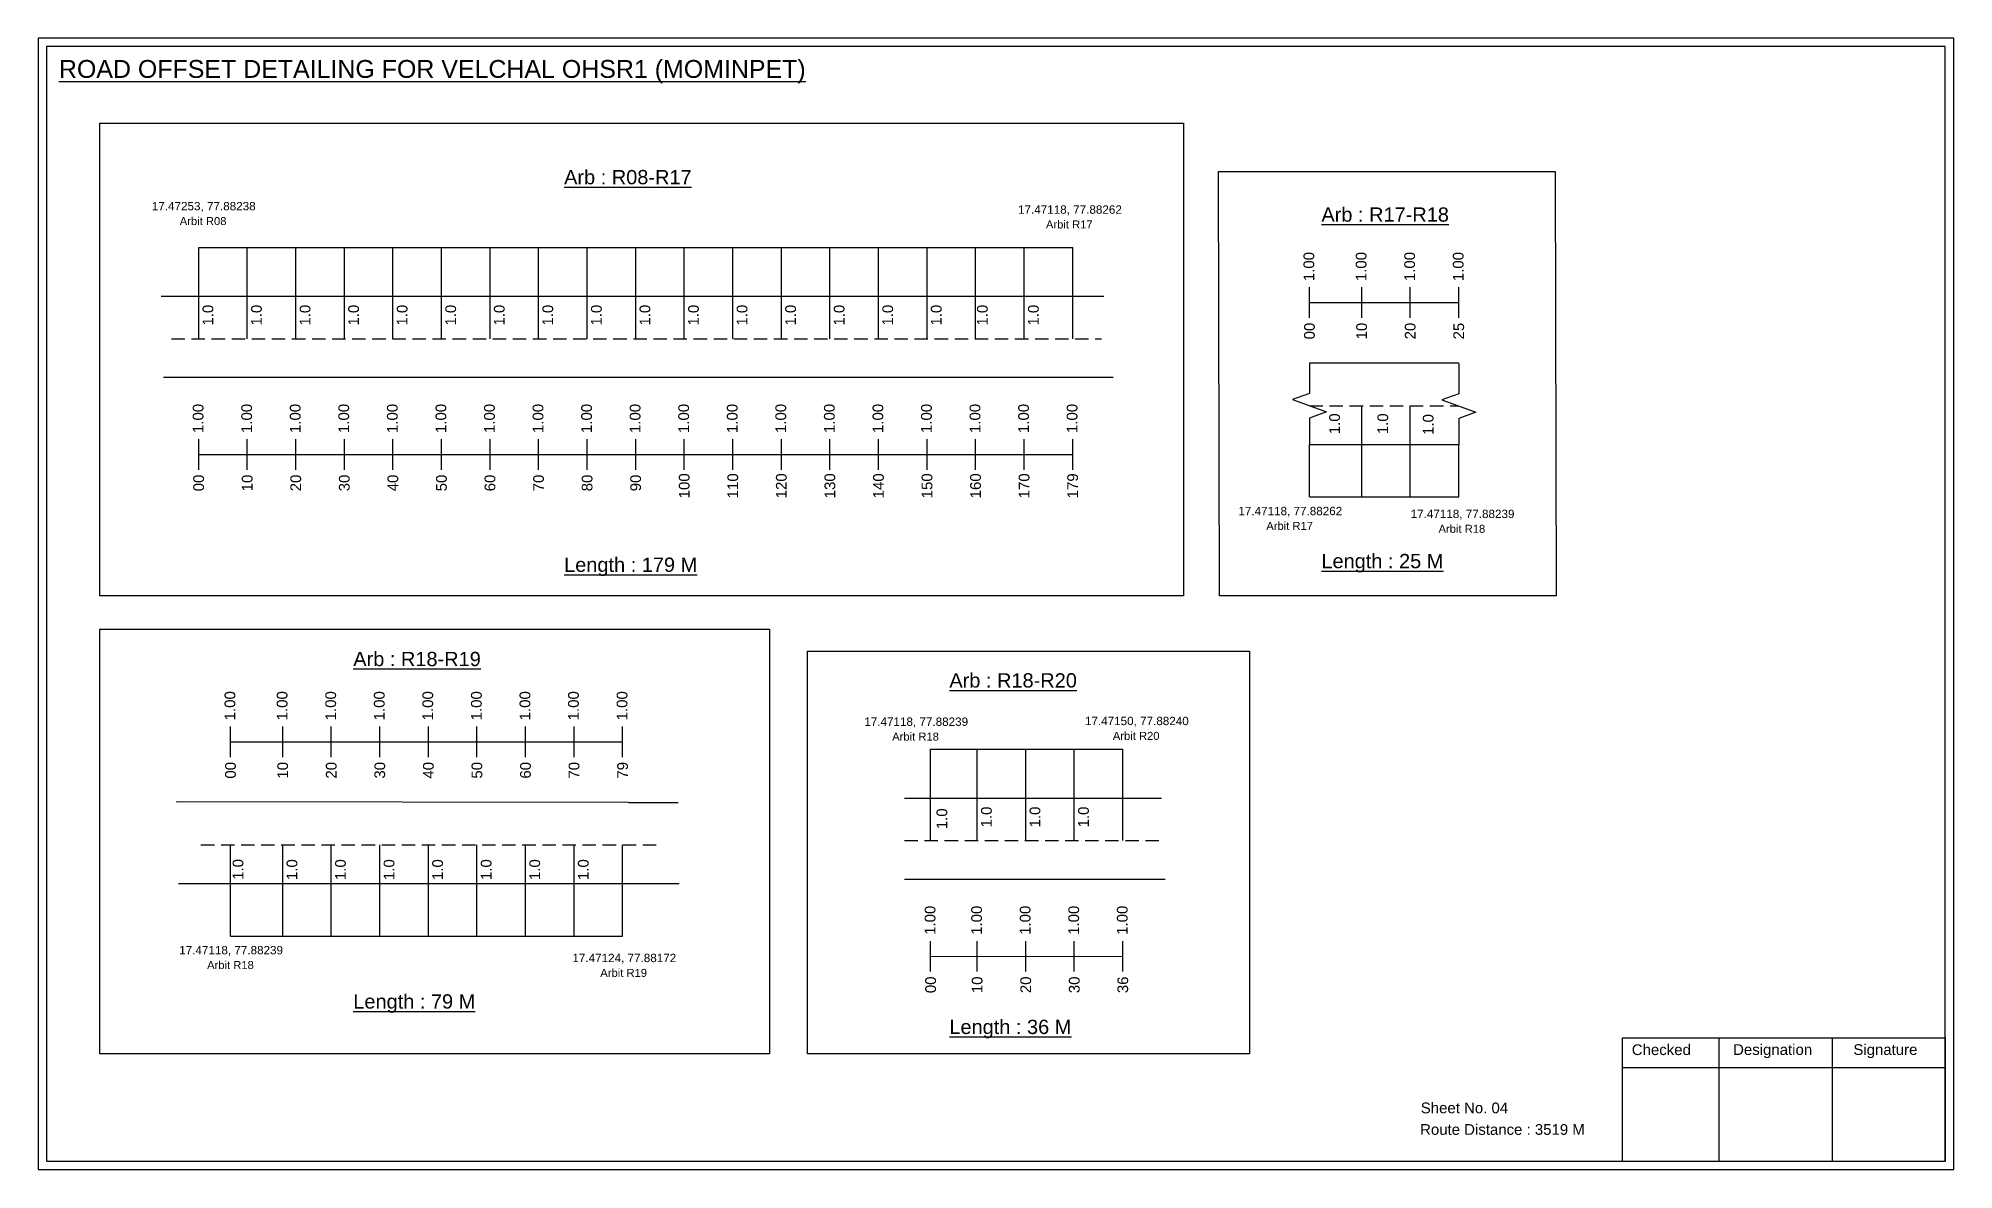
# Model space of a CAD drawing. Header units: inches. Extents: x 740 to 9019, y 644 to 1868.
# Drawn here: x 6480 to 7016, y 1463 to 1780 of the extents above; entities that cross this region are included whole.
import ezdxf

# ---------------------------------------------------------------- set-up
doc = ezdxf.new("R2010")
doc.units = ezdxf.units.IN
doc.header["$MEASUREMENT"] = 0
doc.linetypes.add('DASHED2', pattern=[0.375, 0.25, -0.125])
doc.layers.add('PDF_Geometry', color=7, linetype='Continuous')
doc.layers.add('PDF_Text', color=5, linetype='Continuous')
doc.styles.add('PDF Arial', font='arial.ttf')
doc.styles.get("Standard").update_dxf_attribs({"font": 'arial.ttf'})

msp = doc.modelspace()

# ---------------------------------------------------------------- texts
at = {"color": 242, "true_color": 0xcd2027}
for s, height, p in [('%%UROAD OFFSET DETAILING FOR VELCHAL OHSR1 (MOMINPET)', 5, (6485.75, 1769.05)), ('%%UArb : R08-R17', 4, (6627.25, 1739.26)), ('%%UArb : R17-R18', 4, (6839.36, 1728.79)), ('%%ULength : 179 M', 4, (6627.25, 1630.76)), ('%%ULength : 25 M', 4, (6839.36, 1631.79)), ('%%UArb : R18-R19', 4, (6568.2, 1604.37)), ('%%UArb : R18-R20', 4, (6735.15, 1598.38)), ('%%ULength : 79 M', 4, (6568.2, 1508.5)), ('%%ULength : 36 M', 4, (6735.15, 1501.38))]:
    msp.add_text(s, height=height, dxfattribs=at).set_placement(p)
at = {"color": 5}
for s, height, p in [('17.47253, 77.88238', 2.34, (6511.77, 1731.97)), ('17.47118, 77.88262', 2.34, (6754.38, 1731.01)), ('Arbit R08', 2.246, (6519.6, 1727.84)), ('Arbit R17', 2.246, (6762.2, 1726.89)), ('17.47118, 77.88262', 2.34, (6816.1, 1646.62)), ('17.47118, 77.88239', 2.34, (6864.34, 1645.82)), ('Arbit R17', 2.246, (6823.92, 1642.5)), ('Arbit R18', 2.246, (6872.16, 1641.69)), ('17.47118, 77.88239', 2.34, (6711.32, 1587.65)), ('17.47150, 77.88240', 2.34, (6773.12, 1587.85)), ('Arbit R18', 2.246, (6719.14, 1583.52)), ('Arbit R20', 2.246, (6780.94, 1583.72)), ('17.47118, 77.88239', 2.34, (6519.44, 1523.69)), ('17.47124, 77.88172', 2.34, (6629.57, 1521.51)), ('Arbit R18', 2.246, (6527.26, 1519.57)), ('Arbit R19', 2.246, (6637.39, 1517.38))]:
    msp.add_text(s, height=height, dxfattribs=at).set_placement(p)
at = {"color": 217, "true_color": 0x93278f}
for s, p in [('1.00', (6837.34, 1712.15)), ('1.00', (6851.97, 1712.15)), ('1.00', (6865.57, 1712.15)), ('1.00', (6879.17, 1712.15)), ('00', (6837.5, 1695.83)), ('10', (6852.12, 1695.83)), ('20', (6865.72, 1695.83)), ('25', (6879.32, 1695.83)), ('1.00', (6526.23, 1669.63)), ('1.00', (6539.83, 1669.63)), ('1.00', (6553.43, 1669.63)), ('1.00', (6567.03, 1669.63)), ('1.00', (6580.63, 1669.63)), ('1.00', (6594.23, 1669.63)), ('1.00', (6607.83, 1669.63)), ('1.00', (6621.43, 1669.63)), ('1.00', (6635.03, 1669.63)), ('1.00', (6648.63, 1669.63)), ('1.00', (6662.23, 1669.63)), ('1.00', (6675.83, 1669.63)), ('1.00', (6689.43, 1669.63)), ('1.00', (6703.03, 1669.63)), ('1.00', (6716.63, 1669.63)), ('1.00', (6730.23, 1669.63)), ('1.00', (6743.83, 1669.63)), ('1.00', (6757.43, 1669.63)), ('1.00', (6771.03, 1669.63)), ('00', (6526.38, 1653.31)), ('10', (6539.98, 1653.31)), ('20', (6553.58, 1653.31)), ('30', (6567.18, 1653.31)), ('40', (6580.78, 1653.31)), ('50', (6594.38, 1653.31)), ('60', (6607.98, 1653.31)), ('70', (6621.58, 1653.31)), ('80', (6635.18, 1653.31)), ('90', (6648.78, 1653.31)), ('100', (6662.38, 1651.35)), ('110', (6675.98, 1651.35)), ('120', (6689.58, 1651.35)), ('130', (6703.18, 1651.35)), ('140', (6716.78, 1651.35)), ('150', (6730.38, 1651.35)), ('160', (6743.98, 1651.35)), ('170', (6757.58, 1651.35)), ('179', (6771.18, 1651.35)), ('1.00', (6535.14, 1589.2)), ('1.00', (6549.77, 1589.2)), ('1.00', (6563.37, 1589.2)), ('1.00', (6576.97, 1589.2)), ('1.00', (6590.57, 1589.2)), ('1.00', (6604.17, 1589.2)), ('1.00', (6617.77, 1589.2)), ('1.00', (6631.37, 1589.2)), ('1.00', (6644.97, 1589.2)), ('00', (6535.29, 1572.88)), ('10', (6549.92, 1572.88)), ('20', (6563.52, 1572.88)), ('30', (6577.12, 1572.88)), ('40', (6590.72, 1572.88)), ('50', (6604.32, 1572.88)), ('60', (6617.92, 1572.88)), ('70', (6631.52, 1572.88)), ('79', (6645.12, 1572.88)), ('1.00', (6731.24, 1529.14)), ('1.00', (6744.28, 1529.14)), ('1.00', (6757.88, 1529.14)), ('1.00', (6771.48, 1529.14)), ('1.00', (6785.08, 1529.14)), ('00', (6731.39, 1512.82)), ('10', (6744.43, 1512.82)), ('20', (6758.03, 1512.82)), ('30', (6771.63, 1512.82)), ('36', (6785.23, 1512.82))]:
    msp.add_text(s, height=3, rotation=90, dxfattribs=at).set_placement(p)
for p in [(6528.98, 1699.7), (6542.58, 1699.7), (6556.18, 1699.7), (6569.78, 1699.7), (6583.38, 1699.7), (6596.98, 1699.7), (6610.58, 1699.7), (6624.18, 1699.7), (6637.78, 1699.7), (6651.38, 1699.7), (6664.98, 1699.7), (6678.58, 1699.7), (6692.18, 1699.7), (6705.78, 1699.7), (6719.38, 1699.7), (6732.98, 1699.7), (6745.89, 1699.7), (6760.18, 1699.7), (6844.53, 1669.29), (6858.05, 1669.29), (6870.76, 1669.09), (6734.55, 1558.72), (6747.02, 1559.22), (6760.62, 1559.22), (6774.22, 1559.22), (6537.41, 1544.54), (6552.51, 1544.49), (6566.11, 1544.49), (6579.71, 1544.49), (6593.31, 1544.49), (6606.91, 1544.49), (6620.51, 1544.49), (6634.11, 1544.49)]:
    msp.add_text('1.0', height=3, rotation=90).set_placement(p)
for s, p in [('Sheet No. 04', (6867.19, 1479.2)), ('Route Distance : 3519 M', (6867, 1473.16))]:
    msp.add_text(s, height=3).set_placement(p)
at = {"layer": 'PDF_Text', "color": 7, "attachment_point": 7, "style": 'PDF Arial'}
for s, insert, char_height in [('Checked', (6926.29, 1495.45), 3.001), ('Designation', (6954.67, 1494.62), 3.0006), ('Signature', (6988.35, 1494.62), 3.001)]:
    msp.add_mtext(s, dxfattribs=dict(at, insert=insert, char_height=char_height))

# ---------------------------------------------------------------- linework, layer by layer
for p, q in [((6524.91, 1696.03), (6524.91, 1721.57)), ((6538.51, 1696.03), (6538.51, 1721.57)), ((6552.11, 1696.03), (6552.11, 1721.57)), ((6565.71, 1696.03), (6565.71, 1721.57)), ((6579.31, 1696.03), (6579.31, 1721.57)), ((6592.91, 1696.03), (6592.91, 1721.57)), ((6606.51, 1696.03), (6606.51, 1721.57)), ((6620.11, 1696.03), (6620.11, 1721.57)), ((6633.71, 1696.03), (6633.71, 1721.57)), ((6647.31, 1696.03), (6647.31, 1721.57)), ((6660.91, 1696.03), (6660.91, 1721.57)), ((6674.51, 1696.03), (6674.51, 1721.57)), ((6688.11, 1696.03), (6688.11, 1721.57)), ((6701.71, 1696.03), (6701.71, 1721.57)), ((6715.31, 1696.03), (6715.31, 1721.57)), ((6728.91, 1696.03), (6728.91, 1721.57)), ((6742.51, 1696.03), (6742.51, 1721.57)), ((6756.11, 1696.03), (6756.11, 1721.57)), ((6769.71, 1696.03), (6769.71, 1721.57)), ((6514.41, 1707.91), (6778.45, 1707.91)), ((6515.08, 1685.23), (6781.07, 1685.23)), ((6877.85, 1689.14), (6836.02, 1689.14)), ((6850.65, 1651.72), (6850.65, 1677.25)), ((6864.25, 1651.72), (6864.25, 1677.25)), ((6836.02, 1666.45), (6861.58, 1666.45)), ((6836.02, 1651.72), (6836.02, 1666.45)), ((6861.58, 1666.45), (6877.85, 1666.45)), ((6877.85, 1651.72), (6877.85, 1666.45)), ((6729.91, 1555.55), (6729.91, 1581.08)), ((6742.95, 1555.55), (6742.95, 1581.08)), ((6756.55, 1555.55), (6756.55, 1581.08)), ((6770.15, 1555.55), (6770.15, 1581.08)), ((6783.75, 1555.55), (6783.75, 1581.08)), ((6722.57, 1567.43), (6794.6, 1567.43)), ((6645.24, 1566.18), (6518.63, 1566.36)), ((6645.24, 1566.18), (6659.19, 1566.18)), ((6533.81, 1528.76), (6533.81, 1554.3)), ((6548.44, 1528.76), (6548.44, 1554.3)), ((6562.04, 1528.76), (6562.04, 1554.3)), ((6575.64, 1528.76), (6575.64, 1554.3)), ((6589.24, 1528.76), (6589.24, 1554.3)), ((6602.84, 1528.76), (6602.84, 1554.3)), ((6616.44, 1528.76), (6616.44, 1554.3)), ((6630.04, 1528.76), (6630.04, 1554.3)), ((6643.64, 1528.76), (6643.64, 1554.3)), ((6519.27, 1543.49), (6645.24, 1543.49)), ((6645.24, 1543.49), (6659.44, 1543.49)), ((6722.57, 1544.74), (6795.6, 1544.74))]:
    msp.add_line(p, q)
at = {"color": 5}
for p, q in [((6524.91, 1721.57), (6769.71, 1721.57)), ((6836.02, 1651.72), (6877.85, 1651.72)), ((6729.91, 1581.08), (6783.75, 1581.08)), ((6533.81, 1528.76), (6643.64, 1528.76))]:
    msp.add_line(p, q, dxfattribs=at)
at = {"color": 217, "true_color": 0x93278f}
for p, q in [((6836.02, 1701.86), (6836.02, 1710.42)), ((6836.02, 1706.14), (6877.85, 1706.14)), ((6850.65, 1701.86), (6850.65, 1710.42)), ((6864.25, 1701.86), (6864.25, 1710.42)), ((6877.85, 1701.86), (6877.85, 1710.42)), ((6524.91, 1659.33), (6524.91, 1667.89)), ((6524.91, 1663.6), (6769.71, 1663.65)), ((6538.51, 1659.33), (6538.51, 1667.89)), ((6552.11, 1659.33), (6552.11, 1667.89)), ((6565.71, 1659.33), (6565.71, 1667.89)), ((6579.31, 1659.33), (6579.31, 1667.89)), ((6592.91, 1659.33), (6592.91, 1667.89)), ((6606.51, 1659.33), (6606.51, 1667.89)), ((6620.11, 1659.33), (6620.11, 1667.89)), ((6633.71, 1659.33), (6633.71, 1667.89)), ((6647.31, 1659.33), (6647.31, 1667.89)), ((6660.91, 1659.33), (6660.91, 1667.89)), ((6674.51, 1659.33), (6674.51, 1667.89)), ((6688.11, 1659.33), (6688.11, 1667.89)), ((6701.71, 1659.33), (6701.71, 1667.89)), ((6715.31, 1659.33), (6715.31, 1667.89)), ((6728.91, 1659.33), (6728.91, 1667.89)), ((6742.51, 1659.33), (6742.51, 1667.89)), ((6756.11, 1659.33), (6756.11, 1667.89)), ((6769.71, 1659.33), (6769.71, 1667.89)), ((6533.81, 1578.9), (6533.81, 1587.46)), ((6533.81, 1583.18), (6643.64, 1583.18)), ((6548.44, 1578.9), (6548.44, 1587.46)), ((6562.04, 1578.9), (6562.04, 1587.46)), ((6575.64, 1578.9), (6575.64, 1587.46)), ((6589.24, 1578.9), (6589.24, 1587.46)), ((6602.84, 1578.9), (6602.84, 1587.46)), ((6616.44, 1578.9), (6616.44, 1587.46)), ((6630.04, 1578.9), (6630.04, 1587.46)), ((6643.64, 1578.9), (6643.64, 1587.46)), ((6729.91, 1518.85), (6729.91, 1527.4)), ((6742.95, 1518.85), (6742.95, 1527.4)), ((6756.55, 1518.85), (6756.55, 1527.4)), ((6770.15, 1518.85), (6770.15, 1527.4)), ((6783.75, 1518.85), (6783.75, 1527.4)), ((6729.91, 1523.12), (6783.75, 1523.13))]:
    msp.add_line(p, q, dxfattribs=at)
at = {"linetype": 'DASHED2', "ltscale": 15}
for p, q in [((6517.28, 1696.03), (6777.72, 1696.03)), ((6836.02, 1677.25), (6877.85, 1677.25)), ((6525.54, 1554.3), (6654.22, 1554.3)), ((6722.57, 1555.55), (6795.1, 1555.55))]:
    msp.add_line(p, q, dxfattribs=at)
for points in [[(6497.21, 1756.41), (6800.73, 1756.41), (6800.73, 1624.04), (6497.21, 1624.04)], [(6810.55, 1742.86), (6904.8, 1742.86), (6905.08, 1624.04), (6810.84, 1624.04)], [(6497.21, 1614.71), (6684.77, 1614.71), (6684.77, 1495.88), (6497.21, 1495.88)], [(6695.45, 1608.56), (6819.26, 1608.56), (6819.26, 1495.88), (6695.45, 1495.88)]]:
    msp.add_lwpolyline(points, close=True)
at = {"linetype": 'Continuous'}
for points in [[(6836.02, 1689.14), (6836.02, 1680.7), (6831.28, 1678.98), (6840.76, 1675.53), (6836.02, 1673.8), (6836.02, 1666.45)], [(6877.85, 1689.06), (6877.85, 1680.63), (6873.1, 1678.9), (6882.59, 1675.45), (6877.85, 1673.72), (6877.85, 1666.37)]]:
    msp.add_lwpolyline(points, dxfattribs=at)
at = {"layer": 'PDF_Geometry'}
for points in [[(6479.98, 1780.12), (6479.98, 1463.41), (7016.45, 1463.41), (7016.45, 1780.12)], [(6482.3, 1777.79), (6482.3, 1465.83), (7014.03, 1465.83), (7014.03, 1777.79)]]:
    msp.add_lwpolyline(points, close=True, dxfattribs=at)
at = {"layer": 'PDF_Geometry', "color": 242, "true_color": 0xcc1f26}
msp.add_lwpolyline([(7014.03, 1465.73), (6923.69, 1465.73), (6923.69, 1500.34), (7014.03, 1500.34)], close=True, dxfattribs=at)
for points in [[(6950.67, 1500.34), (6950.67, 1465.73)], [(6982.4, 1500.34), (6982.4, 1465.73)], [(6923.69, 1491.97), (7014.03, 1491.97)]]:
    msp.add_lwpolyline(points, dxfattribs=at)

msp.set_redraw_order([(e.dxf.handle, doc.entitydb.next_handle()) for e in msp.query("TEXT MTEXT ATTDEF DIMENSION ARC_DIMENSION")])  # texts and dimensions are drawn at this point

doc.saveas('drawing.dxf')
